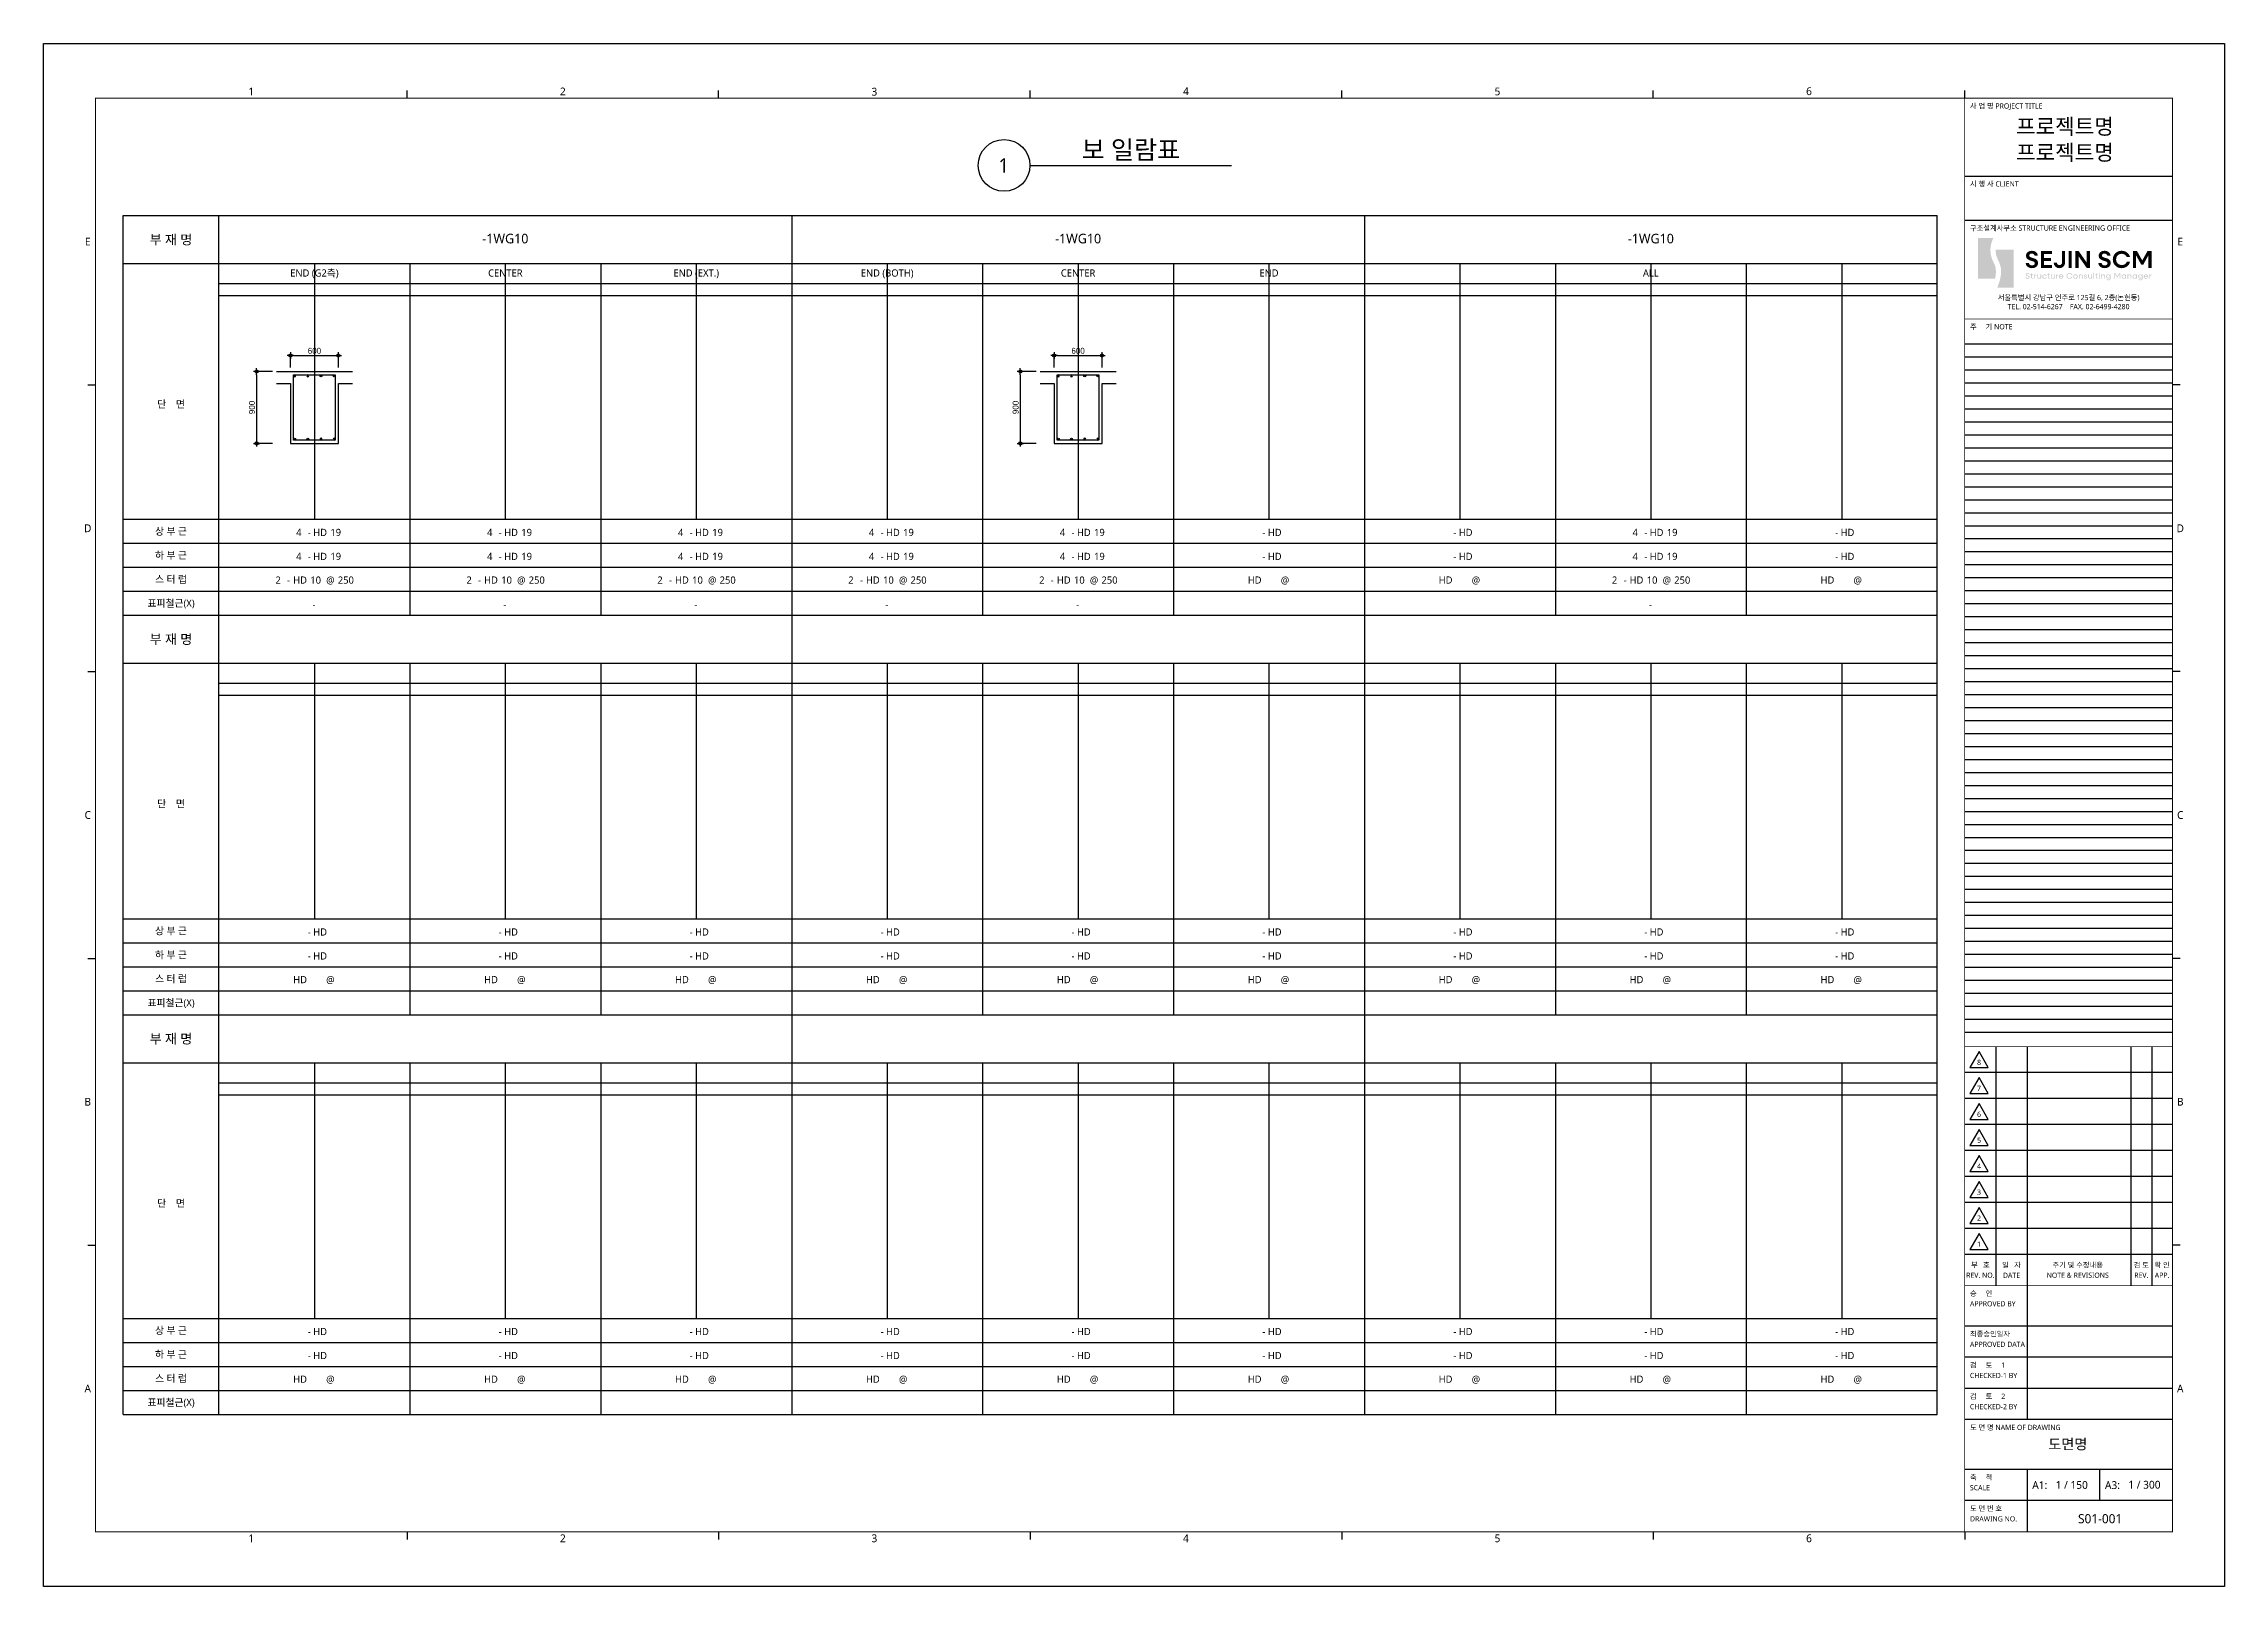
# Model space of a CAD drawing. Header units: millimetres. Extents: x 255534 to 377770, y 34632 to 54434.
# Drawn here: x 282394 to 309694, y 34881 to 54186 of the extents above; entities that cross this region are included whole.
import ezdxf
from ezdxf.enums import TextEntityAlignment as Align

# ---------------------------------------------------------------- set-up
doc = ezdxf.new("R2010")
doc.units = ezdxf.units.MM
doc.header["$PDMODE"] = 3
doc.linetypes.add('(SEJIN)_1_HID1.5', pattern=[250, 150, -100])
doc.linetypes.add('CONTINOUS', pattern=[0])
doc.layers.get('Defpoints').update_dxf_attribs({"color": 155})
doc.layers.add('(S)_DEFPOINT', color=185, linetype='Continuous', plot=False)
doc.layers.add('Xref_S_VForm$0$S_XR_FORM_Defpoints', color=146, linetype='Continuous', plot=False)
for name, color, linetype in [('(S)_DIM', 7, 'Continuous'), ('(S)_FORM_LINE', 7, 'Continuous'), ('(S)_FORM_TEXT', 7, 'Continuous'), ('(S)_RC_Gir', 6, '(SEJIN)_1_HID1.5'), ('(S)_Rebar', 3, 'Continuous'), ('(S)_TEXT', 7, 'Continuous'), ('Xref_S_VForm$0$S_XR_FORM', 255, 'Continuous'), ('Xref_S_VForm$0$S_XR_FORM_TEXT', 7, 'Continuous')]:
    doc.layers.add(name, color=color, linetype=linetype)
doc.styles.get("Standard").update_dxf_attribs({"font": 'SYMBOL'})
doc.styles.add('Xref_S_VForm$0$나눔바른고딕', font='NanumBarunGothic.ttf')
doc.styles.add('나눔바른고딕', font='')
doc.styles.add('맑은고딕', font='')
doc.styles.get('나눔바른고딕').set_extended_font_data('NanumBarunGothic')
doc.styles.get('맑은고딕').set_extended_font_data('Malgun Gothic')
doc.dimstyles.new('Sejin-dim3', dxfattribs={"dimscale": 50, "dimtxt": 3, "dimasz": 1, "dimexe": 0.5, "dimexo": 2, "dimgap": 1, "dimtad": 1, "dimdec": 0, "dimzin": 0, "dimdsep": 46, "dimtxsty": 'Standard', "dimblk": 'Z_DOT', "dimcen": -0.5, "dimdle": 1.5, "dimclrd": 256, "dimclre": 256, "dimclrt": 3, "dimadec": 0, "dimazin": 0, "dimtfac": 1, "dimtdec": 0, "dimtix": 1, "dimtmove": 2, "dimatfit": 3, "dimldrblk": 'DOT', "dimfxl": 1, "dimtvp": 1, "dimtolj": 1, "dimtzin": 0, "dimarcsym": 0})

msp = doc.modelspace()

# ---------------------------------------------------------------- texts
at = {"layer": '(S)_FORM_TEXT', "style": '맑은고딕'}
msp.add_text('보 일람표 ', height=230, dxfattribs=at).set_placement((296043.7, 52857.6), align=Align.MIDDLE_CENTER)
msp.add_text('1', height=180, dxfattribs=at).set_placement((294414, 52662.2), align=Align.MIDDLE)
for p in [(285479.7, 47400.7), (287869.7, 47400.7), (290259.7, 47400.7), (292649.7, 47400.7), (295039.7, 47400.7), (302209.7, 47400.7)]:
    msp.add_text('-', height=90, dxfattribs=at).set_placement(p, align=Align.BOTTOM_RIGHT)
at = {"layer": '(S)_TEXT', "color": 3, "style": '맑은고딕'}
for s, height, p in [('-1WG10', 120, (288173.7, 51745.9)), ('-1WG10', 120, (295343.7, 51745.9)), ('-1WG10', 120, (302513.7, 51745.9)), ('END (G2측)', 90, (285783.7, 51315.4)), ('CENTER', 90, (288173.7, 51315.4)), ('END (EXT.)', 90, (290563.7, 51315.4)), ('END (BOTH)', 90, (292953.7, 51315.4)), ('CENTER', 90, (295343.7, 51315.4)), ('END', 90, (297733.7, 51315.4)), ('ALL', 90, (302513.7, 51315.4))]:
    msp.add_text(s, height=height, dxfattribs=at).set_placement(p, align=Align.MIDDLE_CENTER)
for s, p in [('4', (285621.9, 47996.8)), ('4', (288011.9, 47996.8)), ('4', (290401.9, 47996.8)), ('4', (292791.9, 47996.8)), ('4', (295181.9, 47996.8)), ('4', (302351.9, 47996.8)), ('4', (285621.9, 47696.8)), ('4', (288011.9, 47696.8)), ('4', (290401.9, 47696.8)), ('4', (292791.9, 47696.8)), ('4', (295181.9, 47696.8)), ('4', (302351.9, 47696.8)), ('2', (285363.6, 47400.7)), ('10', (285866.5, 47400.7)), ('250', (286277.8, 47400.7)), ('2', (287753.6, 47400.7)), ('10', (288256.5, 47400.7)), ('250', (288667.8, 47400.7)), ('2', (290143.6, 47400.7)), ('10', (290646.5, 47400.7)), ('250', (291057.8, 47400.7)), ('2', (292533.6, 47400.7)), ('10', (293036.5, 47400.7)), ('250', (293447.8, 47400.7)), ('2', (294923.6, 47400.7)), ('10', (295426.5, 47400.7)), ('250', (295837.8, 47400.7)), ('2', (302093.6, 47400.7)), ('10', (302596.5, 47400.7)), ('250', (303007.8, 47400.7)), ('-', (285797.7, 47096)), ('-', (288187.7, 47096)), ('-', (290577.7, 47096)), ('-', (292967.7, 47096)), ('-', (295357.7, 47096)), ('-', (302527.7, 47096))]:
    msp.add_text(s, height=90, dxfattribs=at).set_placement(p, align=Align.BOTTOM_RIGHT)
for p in [(285983.3, 47996.8), (288373.3, 47996.8), (290763.3, 47996.8), (293153.3, 47996.8), (295543.3, 47996.8), (302713.3, 47996.8), (285983.3, 47696.8), (288373.3, 47696.8), (290763.3, 47696.8), (293153.3, 47696.8), (295543.3, 47696.8), (302713.3, 47696.8)]:
    msp.add_text('19', height=90, dxfattribs=at).set_placement(p, align=Align.BOTTOM_LEFT)

# ---------------------------------------------------------------- blocks, each defined once
blk = doc.blocks.new('Xref_S_VForm')
at = {"true_color": 0x0a7f58}
h = blk.add_hatch(color=126, dxfattribs=at)
h.dxf.hatch_style = 1
edge = h.paths.add_edge_path()
edge.add_spline(control_points=[(376, 253.2), (376, 252.64), (375.93, 252.18), (375.82, 251.76), (375.82, 251.76), (372.55, 251.76), (372.55, 251.76), (372.55, 251.76), (372.55, 259.55), (372.55, 259.55), (372.55, 259.55), (375.49, 259.55), (375.49, 259.55), (375.22, 258.97), (374.94, 258.22), (374.94, 257.22), (374.94, 256.16), (375.25, 255.52), (375.52, 254.95), (375.78, 254.41), (376, 253.95), (376, 253.2)], knot_values=[0, 0, 0, 0, 1, 1, 1, 2, 2, 2, 3, 3, 3, 4, 4, 4, 5, 5, 5, 6, 6, 6, 7, 7, 7, 7], degree=3, periodic=0)
h = blk.add_hatch(color=126, dxfattribs=at)
h.dxf.hatch_style = 1
edge = h.paths.add_edge_path()
edge.add_spline(control_points=[(379.41, 257.31), (379.41, 257.31), (379.41, 250.05), (379.41, 250.05), (379.41, 250.05), (376.27, 250.05), (376.27, 250.05), (376.3, 250.13), (376.33, 250.22), (376.36, 250.3), (376.68, 251.15), (376.99, 251.95), (376.99, 253.2), (376.99, 253.58), (376.94, 253.89), (376.87, 254.17), (376.77, 254.58), (376.61, 254.91), (376.46, 255.23), (376.29, 255.6), (376.12, 255.96), (376.03, 256.42), (375.99, 256.66), (375.96, 256.92), (375.96, 257.22), (375.96, 257.22), (375.96, 257.31), (375.96, 257.31), (375.96, 257.31), (379.41, 257.31), (379.41, 257.31)], knot_values=[0, 0, 0, 0, 1, 1, 1, 2, 2, 2, 3, 3, 3, 4, 4, 4, 5, 5, 5, 6, 6, 6, 7, 7, 7, 8, 8, 8, 9, 9, 9, 10, 10, 10, 10], degree=3, periodic=0)
h = blk.add_hatch(color=126, dxfattribs=at)
h.dxf.hatch_style = 1
edge = h.paths.add_edge_path()
edge.add_spline(control_points=[(382.94, 253.77), (382.27, 253.77), (381.76, 254.17), (381.73, 254.73), (381.73, 254.73), (381.73, 254.75), (381.73, 254.75), (381.73, 254.75), (382.35, 254.75), (382.35, 254.75), (382.35, 254.75), (382.36, 254.73), (382.36, 254.73), (382.39, 254.49), (382.64, 254.31), (382.94, 254.31), (383.26, 254.31), (383.5, 254.48), (383.5, 254.72), (383.5, 254.98), (383.19, 255.07), (382.83, 255.19), (382.34, 255.34), (381.78, 255.52), (381.78, 256.16), (381.78, 256.72), (382.26, 257.13), (382.92, 257.13), (383.56, 257.13), (384.04, 256.75), (384.07, 256.22), (384.07, 256.22), (384.07, 256.19), (384.07, 256.19), (384.07, 256.19), (383.44, 256.19), (383.44, 256.19), (383.44, 256.19), (383.44, 256.21), (383.44, 256.21), (383.41, 256.43), (383.19, 256.59), (382.91, 256.59), (382.62, 256.59), (382.41, 256.43), (382.41, 256.21), (382.41, 255.95), (382.72, 255.86), (383.07, 255.75), (383.57, 255.6), (384.13, 255.44), (384.13, 254.79), (384.13, 254.19), (383.64, 253.77), (382.94, 253.77)], knot_values=[0, 0, 0, 0, 1, 1, 1, 2, 2, 2, 3, 3, 3, 4, 4, 4, 5, 5, 5, 6, 6, 6, 7, 7, 7, 8, 8, 8, 9, 9, 9, 10, 10, 10, 11, 11, 11, 12, 12, 12, 13, 13, 13, 14, 14, 14, 15, 15, 15, 16, 16, 16, 17, 17, 17, 18, 18, 18, 18], degree=3, periodic=0)
h = blk.add_hatch(color=126, dxfattribs=at)
h.dxf.hatch_style = 1
h.paths.add_polyline_path([(384.67, 253.83), (384.67, 257.07), (386.79, 257.07), (386.79, 256.5), (385.28, 256.5), (385.28, 255.75), (386.63, 255.75), (386.63, 255.18), (385.28, 255.18), (385.28, 254.4), (386.81, 254.4), (386.81, 253.83)])
h = blk.add_hatch(color=126, dxfattribs=at)
h.dxf.hatch_style = 1
edge = h.paths.add_edge_path()
edge.add_spline(control_points=[(388.23, 253.77), (387.61, 253.77), (387.15, 254.22), (387.12, 254.83), (387.12, 254.83), (387.12, 254.85), (387.12, 254.85), (387.12, 254.85), (387.75, 254.85), (387.75, 254.85), (387.75, 254.85), (387.75, 254.83), (387.75, 254.83), (387.77, 254.55), (387.97, 254.36), (388.24, 254.36), (388.52, 254.36), (388.73, 254.57), (388.73, 254.85), (388.73, 254.85), (388.73, 257.07), (388.73, 257.07), (388.73, 257.07), (389.33, 257.07), (389.33, 257.07), (389.33, 257.07), (389.33, 254.85), (389.33, 254.85), (389.33, 254.23), (388.86, 253.77), (388.23, 253.77)], knot_values=[0, 0, 0, 0, 1, 1, 1, 2, 2, 2, 3, 3, 3, 4, 4, 4, 5, 5, 5, 6, 6, 6, 7, 7, 7, 8, 8, 8, 9, 9, 9, 10, 10, 10, 10], degree=3, periodic=0)
h = blk.add_hatch(color=126, dxfattribs=at)
h.dxf.hatch_style = 1
h.paths.add_polyline_path([(389.99, 253.83), (389.99, 257.07), (390.6, 257.07), (390.6, 253.83)])
h = blk.add_hatch(color=126, dxfattribs=at)
h.dxf.hatch_style = 1
h.paths.add_polyline_path([(393.48, 253.83), (391.93, 256.05), (391.93, 253.83), (391.32, 253.83), (391.32, 257.07), (391.94, 257.07), (393.49, 254.85), (393.49, 257.07), (394.09, 257.07), (394.09, 253.83)])
h = blk.add_hatch(color=126, dxfattribs=at)
h.dxf.hatch_style = 1
edge = h.paths.add_edge_path()
edge.add_spline(control_points=[(396.94, 253.77), (396.27, 253.77), (395.76, 254.17), (395.73, 254.73), (395.73, 254.73), (395.73, 254.75), (395.73, 254.75), (395.73, 254.75), (396.36, 254.75), (396.36, 254.75), (396.36, 254.75), (396.36, 254.73), (396.36, 254.73), (396.39, 254.49), (396.64, 254.31), (396.95, 254.31), (397.26, 254.31), (397.5, 254.48), (397.5, 254.72), (397.5, 254.98), (397.19, 255.07), (396.83, 255.19), (396.34, 255.34), (395.78, 255.52), (395.78, 256.16), (395.78, 256.72), (396.26, 257.13), (396.92, 257.13), (397.56, 257.13), (398.05, 256.75), (398.07, 256.22), (398.07, 256.22), (398.08, 256.19), (398.08, 256.19), (398.08, 256.19), (397.45, 256.19), (397.45, 256.19), (397.45, 256.19), (397.44, 256.21), (397.44, 256.21), (397.42, 256.43), (397.19, 256.59), (396.91, 256.59), (396.62, 256.59), (396.41, 256.43), (396.41, 256.21), (396.41, 255.95), (396.72, 255.86), (397.08, 255.75), (397.57, 255.6), (398.13, 255.44), (398.13, 254.79), (398.13, 254.19), (397.64, 253.77), (396.94, 253.77)], knot_values=[0, 0, 0, 0, 1, 1, 1, 2, 2, 2, 3, 3, 3, 4, 4, 4, 5, 5, 5, 6, 6, 6, 7, 7, 7, 8, 8, 8, 9, 9, 9, 10, 10, 10, 11, 11, 11, 12, 12, 12, 13, 13, 13, 14, 14, 14, 15, 15, 15, 16, 16, 16, 17, 17, 17, 18, 18, 18, 18], degree=3, periodic=0)
h = blk.add_hatch(color=126, dxfattribs=at)
h.dxf.hatch_style = 1
edge = h.paths.add_edge_path()
edge.add_spline(control_points=[(400.23, 253.77), (399.25, 253.77), (398.51, 254.49), (398.51, 255.45), (398.51, 256.41), (399.25, 257.13), (400.23, 257.13), (401, 257.13), (401.67, 256.64), (401.84, 255.93), (401.84, 255.93), (401.85, 255.9), (401.85, 255.9), (401.85, 255.9), (401.2, 255.9), (401.2, 255.9), (401.2, 255.9), (401.2, 255.91), (401.2, 255.91), (401.05, 256.3), (400.67, 256.55), (400.23, 256.55), (399.6, 256.55), (399.14, 256.08), (399.14, 255.45), (399.14, 254.83), (399.6, 254.36), (400.23, 254.36), (400.67, 254.36), (401.05, 254.61), (401.2, 254.99), (401.2, 254.99), (401.2, 255.01), (401.2, 255.01), (401.2, 255.01), (401.85, 255.01), (401.85, 255.01), (401.85, 255.01), (401.84, 254.98), (401.84, 254.98), (401.67, 254.27), (401, 253.77), (400.23, 253.77)], knot_values=[0, 0, 0, 0, 1, 1, 1, 2, 2, 2, 3, 3, 3, 4, 4, 4, 5, 5, 5, 6, 6, 6, 7, 7, 7, 8, 8, 8, 9, 9, 9, 10, 10, 10, 11, 11, 11, 12, 12, 12, 13, 13, 13, 14, 14, 14, 14], degree=3, periodic=0)
h = blk.add_hatch(color=126, dxfattribs=at)
h.dxf.hatch_style = 1
h.paths.add_polyline_path([(405.36, 253.83), (405.36, 256.22), (404.36, 254.42), (404.01, 254.42), (403, 256.22), (403, 253.83), (402.39, 253.83), (402.39, 257.07), (403.17, 257.07), (404.18, 255.27), (405.2, 257.07), (405.97, 257.07), (405.97, 253.83)])
at = {"true_color": 0x2c2d2d}
h = blk.add_hatch(color=250, dxfattribs=at)
h.dxf.hatch_style = 1
h.paths.add_polyline_path([(398.79, 252.85), (398.79, 252.85), (398.98, 252.85), (399.38, 252.18), (399.78, 252.85), (399.97, 252.85), (399.97, 251.75), (399.82, 251.75), (399.82, 252.64), (399.42, 251.98), (399.34, 251.98), (398.94, 252.64), (398.94, 251.75), (398.79, 251.75)])
edge = h.paths.add_edge_path()
edge.add_spline(control_points=[(402.3, 252.16), (402.3, 252.4), (402.48, 252.58), (402.71, 252.58), (402.85, 252.58), (402.96, 252.52), (403.03, 252.42), (403.03, 252.42), (403.03, 252.56), (403.03, 252.56), (403.03, 252.56), (403.17, 252.56), (403.17, 252.56), (403.17, 252.56), (403.17, 251.75), (403.17, 251.75), (403.17, 251.75), (403.03, 251.75), (403.03, 251.75), (403.03, 251.75), (403.03, 251.89), (403.03, 251.89), (402.96, 251.79), (402.85, 251.73), (402.71, 251.73), (402.48, 251.73), (402.3, 251.91), (402.3, 252.16)], knot_values=[0, 0, 0, 0, 1, 1, 1, 2, 2, 2, 3, 3, 3, 4, 4, 4, 5, 5, 5, 6, 6, 6, 7, 7, 7, 8, 8, 8, 9, 9, 9, 9], degree=3, periodic=0)
edge = h.paths.add_edge_path()
edge.add_spline(control_points=[(395.26, 251.99), (395.26, 251.99), (395.26, 252.44), (395.26, 252.44), (395.26, 252.44), (395.12, 252.44), (395.12, 252.44), (395.12, 252.44), (395.12, 252.56), (395.12, 252.56), (395.12, 252.56), (395.21, 252.56), (395.21, 252.56), (395.25, 252.56), (395.27, 252.59), (395.27, 252.63), (395.27, 252.63), (395.27, 252.79), (395.27, 252.79), (395.27, 252.79), (395.4, 252.79), (395.4, 252.79), (395.4, 252.79), (395.4, 252.56), (395.4, 252.56), (395.4, 252.56), (395.62, 252.56), (395.62, 252.56), (395.62, 252.56), (395.62, 252.44), (395.62, 252.44), (395.62, 252.44), (395.4, 252.44), (395.4, 252.44), (395.4, 252.44), (395.4, 252.01), (395.4, 252.01), (395.4, 251.93), (395.46, 251.87), (395.54, 251.87), (395.54, 251.87), (395.62, 251.87), (395.62, 251.87), (395.62, 251.87), (395.62, 251.75), (395.62, 251.75), (395.62, 251.75), (395.52, 251.75), (395.52, 251.75), (395.36, 251.75), (395.26, 251.83), (395.26, 251.99)], knot_values=[0, 0, 0, 0, 1, 1, 1, 2, 2, 2, 3, 3, 3, 4, 4, 4, 5, 5, 5, 6, 6, 6, 7, 7, 7, 8, 8, 8, 9, 9, 9, 10, 10, 10, 11, 11, 11, 12, 12, 12, 13, 13, 13, 14, 14, 14, 15, 15, 15, 16, 16, 16, 17, 17, 17, 17], degree=3, periodic=0)
edge = h.paths.add_edge_path()
edge.add_spline(control_points=[(396.24, 252.56), (396.24, 252.56), (396.38, 252.56), (396.38, 252.56), (396.38, 252.56), (396.38, 252.44), (396.38, 252.44), (396.44, 252.53), (396.55, 252.58), (396.67, 252.58), (396.87, 252.58), (397.01, 252.45), (397.01, 252.25), (397.01, 252.25), (397.01, 251.75), (397.01, 251.75), (397.01, 251.75), (396.87, 251.75), (396.87, 251.75), (396.87, 251.75), (396.87, 252.21), (396.87, 252.21), (396.87, 252.35), (396.78, 252.45), (396.63, 252.45), (396.48, 252.45), (396.38, 252.35), (396.38, 252.21), (396.38, 252.21), (396.38, 251.75), (396.38, 251.75), (396.38, 251.75), (396.24, 251.75), (396.24, 251.75), (396.24, 251.75), (396.24, 252.56), (396.24, 252.56)], knot_values=[0, 0, 0, 0, 1, 1, 1, 2, 2, 2, 3, 3, 3, 4, 4, 4, 5, 5, 5, 6, 6, 6, 7, 7, 7, 8, 8, 8, 9, 9, 9, 10, 10, 10, 11, 11, 11, 12, 12, 12, 12], degree=3, periodic=0)
edge = h.paths.add_edge_path()
edge.add_spline(control_points=[(403.39, 252.17), (403.39, 252.41), (403.56, 252.58), (403.8, 252.58), (403.93, 252.58), (404.05, 252.52), (404.11, 252.42), (404.11, 252.42), (404.11, 252.56), (404.11, 252.56), (404.11, 252.56), (404.25, 252.56), (404.25, 252.56), (404.25, 252.56), (404.25, 251.83), (404.25, 251.83), (404.25, 251.59), (404.09, 251.42), (403.84, 251.42), (403.63, 251.42), (403.47, 251.53), (403.44, 251.7), (403.44, 251.7), (403.58, 251.7), (403.58, 251.7), (403.61, 251.61), (403.71, 251.55), (403.84, 251.55), (404.01, 251.55), (404.11, 251.66), (404.11, 251.83), (404.11, 251.83), (404.11, 251.93), (404.11, 251.93), (404.05, 251.83), (403.93, 251.76), (403.8, 251.76), (403.56, 251.76), (403.39, 251.94), (403.39, 252.17)], knot_values=[0, 0, 0, 0, 1, 1, 1, 2, 2, 2, 3, 3, 3, 4, 4, 4, 5, 5, 5, 6, 6, 6, 7, 7, 7, 8, 8, 8, 9, 9, 9, 10, 10, 10, 11, 11, 11, 12, 12, 12, 13, 13, 13, 13], degree=3, periodic=0)
h.paths.add_polyline_path([(395.84, 252.56), (395.84, 252.56), (395.97, 252.56), (395.97, 251.75), (395.84, 251.75)])
edge = h.paths.add_edge_path()
edge.add_spline(control_points=[(404.46, 252.16), (404.46, 252.4), (404.65, 252.58), (404.9, 252.58), (405.15, 252.58), (405.33, 252.4), (405.33, 252.16), (405.33, 252.14), (405.33, 252.12), (405.33, 252.1), (405.33, 252.1), (404.61, 252.1), (404.61, 252.1), (404.63, 251.95), (404.75, 251.85), (404.9, 251.85), (405.02, 251.85), (405.12, 251.91), (405.16, 251.99), (405.16, 251.99), (405.32, 251.99), (405.32, 251.99), (405.25, 251.83), (405.09, 251.73), (404.9, 251.73), (404.65, 251.73), (404.46, 251.91), (404.46, 252.16)], knot_values=[0, 0, 0, 0, 1, 1, 1, 2, 2, 2, 3, 3, 3, 4, 4, 4, 5, 5, 5, 6, 6, 6, 7, 7, 7, 8, 8, 8, 9, 9, 9, 9], degree=3, periodic=0)
edge = h.paths.add_edge_path()
edge.add_spline(control_points=[(401.33, 252.56), (401.33, 252.56), (401.47, 252.56), (401.47, 252.56), (401.47, 252.56), (401.47, 252.44), (401.47, 252.44), (401.53, 252.53), (401.63, 252.58), (401.76, 252.58), (401.96, 252.58), (402.09, 252.45), (402.09, 252.25), (402.09, 252.25), (402.09, 251.75), (402.09, 251.75), (402.09, 251.75), (401.95, 251.75), (401.95, 251.75), (401.95, 251.75), (401.95, 252.21), (401.95, 252.21), (401.95, 252.35), (401.86, 252.45), (401.72, 252.45), (401.56, 252.45), (401.47, 252.35), (401.47, 252.21), (401.47, 252.21), (401.47, 251.75), (401.47, 251.75), (401.47, 251.75), (401.33, 251.75), (401.33, 251.75), (401.33, 251.75), (401.33, 252.56), (401.33, 252.56)], knot_values=[0, 0, 0, 0, 1, 1, 1, 2, 2, 2, 3, 3, 3, 4, 4, 4, 5, 5, 5, 6, 6, 6, 7, 7, 7, 8, 8, 8, 9, 9, 9, 10, 10, 10, 11, 11, 11, 12, 12, 12, 12], degree=3, periodic=0)
edge = h.paths.add_edge_path()
edge.add_spline(control_points=[(405.54, 252.56), (405.54, 252.56), (405.68, 252.56), (405.68, 252.56), (405.68, 252.56), (405.68, 252.41), (405.68, 252.41), (405.74, 252.51), (405.84, 252.58), (405.97, 252.58), (405.97, 252.58), (406, 252.58), (406, 252.58), (406, 252.58), (406, 252.43), (406, 252.43), (406, 252.43), (405.97, 252.43), (405.97, 252.43), (405.79, 252.43), (405.68, 252.33), (405.68, 252.16), (405.68, 252.16), (405.68, 251.75), (405.68, 251.75), (405.68, 251.75), (405.54, 251.75), (405.54, 251.75), (405.54, 251.75), (405.54, 252.56), (405.54, 252.56)], knot_values=[0, 0, 0, 0, 1, 1, 1, 2, 2, 2, 3, 3, 3, 4, 4, 4, 5, 5, 5, 6, 6, 6, 7, 7, 7, 8, 8, 8, 9, 9, 9, 10, 10, 10, 10], degree=3, periodic=0)
edge = h.paths.add_edge_path()
edge.add_spline(control_points=[(395.81, 252.81), (395.81, 252.86), (395.85, 252.9), (395.9, 252.9), (395.96, 252.9), (396, 252.86), (396, 252.81), (396, 252.76), (395.96, 252.72), (395.9, 252.72), (395.85, 252.72), (395.81, 252.76), (395.81, 252.81)], knot_values=[0, 0, 0, 0, 1, 1, 1, 2, 2, 2, 3, 3, 3, 4, 4, 4, 4], degree=3, periodic=0)
edge = h.paths.add_edge_path()
edge.add_spline(control_points=[(400.2, 252.16), (400.2, 252.4), (400.37, 252.58), (400.61, 252.58), (400.74, 252.58), (400.85, 252.52), (400.92, 252.42), (400.92, 252.42), (400.92, 252.56), (400.92, 252.56), (400.92, 252.56), (401.06, 252.56), (401.06, 252.56), (401.06, 252.56), (401.06, 251.75), (401.06, 251.75), (401.06, 251.75), (400.92, 251.75), (400.92, 251.75), (400.92, 251.75), (400.92, 251.89), (400.92, 251.89), (400.85, 251.79), (400.74, 251.73), (400.61, 251.73), (400.37, 251.73), (400.2, 251.91), (400.2, 252.16)], knot_values=[0, 0, 0, 0, 1, 1, 1, 2, 2, 2, 3, 3, 3, 4, 4, 4, 5, 5, 5, 6, 6, 6, 7, 7, 7, 8, 8, 8, 9, 9, 9, 9], degree=3, periodic=0)
edge = h.paths.add_edge_path()
edge.add_spline(control_points=[(397.22, 252.17), (397.22, 252.41), (397.4, 252.58), (397.63, 252.58), (397.77, 252.58), (397.88, 252.52), (397.95, 252.42), (397.95, 252.42), (397.95, 252.56), (397.95, 252.56), (397.95, 252.56), (398.09, 252.56), (398.09, 252.56), (398.09, 252.56), (398.09, 251.83), (398.09, 251.83), (398.09, 251.59), (397.92, 251.42), (397.67, 251.42), (397.46, 251.42), (397.3, 251.53), (397.27, 251.7), (397.27, 251.7), (397.41, 251.7), (397.41, 251.7), (397.44, 251.61), (397.54, 251.55), (397.67, 251.55), (397.84, 251.55), (397.95, 251.66), (397.95, 251.83), (397.95, 251.83), (397.95, 251.93), (397.95, 251.93), (397.88, 251.83), (397.77, 251.76), (397.63, 251.76), (397.4, 251.76), (397.22, 251.94), (397.22, 252.17)], knot_values=[0, 0, 0, 0, 1, 1, 1, 2, 2, 2, 3, 3, 3, 4, 4, 4, 5, 5, 5, 6, 6, 6, 7, 7, 7, 8, 8, 8, 9, 9, 9, 10, 10, 10, 11, 11, 11, 12, 12, 12, 13, 13, 13, 13], degree=3, periodic=0)
edge = h.paths.add_edge_path()
edge.add_spline(control_points=[(383.35, 252.56), (383.35, 252.56), (383.49, 252.56), (383.49, 252.56), (383.49, 252.56), (383.49, 252.41), (383.49, 252.41), (383.55, 252.51), (383.65, 252.58), (383.78, 252.58), (383.78, 252.58), (383.81, 252.58), (383.81, 252.58), (383.81, 252.58), (383.81, 252.43), (383.81, 252.43), (383.81, 252.43), (383.78, 252.43), (383.78, 252.43), (383.6, 252.43), (383.49, 252.33), (383.49, 252.16), (383.49, 252.16), (383.49, 251.75), (383.49, 251.75), (383.49, 251.75), (383.35, 251.75), (383.35, 251.75), (383.35, 251.75), (383.35, 252.56), (383.35, 252.56)], knot_values=[0, 0, 0, 0, 1, 1, 1, 2, 2, 2, 3, 3, 3, 4, 4, 4, 5, 5, 5, 6, 6, 6, 7, 7, 7, 8, 8, 8, 9, 9, 9, 10, 10, 10, 10], degree=3, periodic=0)
edge = h.paths.add_edge_path()
edge.add_spline(control_points=[(386.03, 251.99), (386.03, 251.99), (386.03, 252.44), (386.03, 252.44), (386.03, 252.44), (385.88, 252.44), (385.88, 252.44), (385.88, 252.44), (385.88, 252.56), (385.88, 252.56), (385.88, 252.56), (385.98, 252.56), (385.98, 252.56), (386.02, 252.56), (386.04, 252.59), (386.04, 252.63), (386.04, 252.63), (386.04, 252.79), (386.04, 252.79), (386.04, 252.79), (386.17, 252.79), (386.17, 252.79), (386.17, 252.79), (386.17, 252.56), (386.17, 252.56), (386.17, 252.56), (386.39, 252.56), (386.39, 252.56), (386.39, 252.56), (386.39, 252.44), (386.39, 252.44), (386.39, 252.44), (386.17, 252.44), (386.17, 252.44), (386.17, 252.44), (386.17, 252.01), (386.17, 252.01), (386.17, 251.93), (386.22, 251.87), (386.31, 251.87), (386.31, 251.87), (386.39, 251.87), (386.39, 251.87), (386.39, 251.87), (386.39, 251.75), (386.39, 251.75), (386.39, 251.75), (386.29, 251.75), (386.29, 251.75), (386.12, 251.75), (386.03, 251.83), (386.03, 251.99)], knot_values=[0, 0, 0, 0, 1, 1, 1, 2, 2, 2, 3, 3, 3, 4, 4, 4, 5, 5, 5, 6, 6, 6, 7, 7, 7, 8, 8, 8, 9, 9, 9, 10, 10, 10, 11, 11, 11, 12, 12, 12, 13, 13, 13, 14, 14, 14, 15, 15, 15, 16, 16, 16, 17, 17, 17, 17], degree=3, periodic=0)
edge = h.paths.add_edge_path()
edge.add_spline(control_points=[(382.78, 251.99), (382.78, 251.99), (382.78, 252.44), (382.78, 252.44), (382.78, 252.44), (382.63, 252.44), (382.63, 252.44), (382.63, 252.44), (382.63, 252.56), (382.63, 252.56), (382.63, 252.56), (382.73, 252.56), (382.73, 252.56), (382.77, 252.56), (382.79, 252.59), (382.79, 252.63), (382.79, 252.63), (382.79, 252.79), (382.79, 252.79), (382.79, 252.79), (382.92, 252.79), (382.92, 252.79), (382.92, 252.79), (382.92, 252.56), (382.92, 252.56), (382.92, 252.56), (383.14, 252.56), (383.14, 252.56), (383.14, 252.56), (383.14, 252.44), (383.14, 252.44), (383.14, 252.44), (382.92, 252.44), (382.92, 252.44), (382.92, 252.44), (382.92, 252.01), (382.92, 252.01), (382.92, 251.93), (382.97, 251.87), (383.06, 251.87), (383.06, 251.87), (383.14, 251.87), (383.14, 251.87), (383.14, 251.87), (383.14, 251.75), (383.14, 251.75), (383.14, 251.75), (383.04, 251.75), (383.04, 251.75), (382.88, 251.75), (382.78, 251.83), (382.78, 251.99)], knot_values=[0, 0, 0, 0, 1, 1, 1, 2, 2, 2, 3, 3, 3, 4, 4, 4, 5, 5, 5, 6, 6, 6, 7, 7, 7, 8, 8, 8, 9, 9, 9, 10, 10, 10, 11, 11, 11, 12, 12, 12, 13, 13, 13, 14, 14, 14, 15, 15, 15, 16, 16, 16, 17, 17, 17, 17], degree=3, periodic=0)
edge = h.paths.add_edge_path()
edge.add_spline(control_points=[(388.13, 252.16), (388.13, 252.4), (388.32, 252.58), (388.57, 252.58), (388.81, 252.58), (389, 252.4), (389, 252.16), (389, 252.14), (389, 252.12), (389, 252.1), (389, 252.1), (388.28, 252.1), (388.28, 252.1), (388.3, 251.95), (388.42, 251.85), (388.57, 251.85), (388.69, 251.85), (388.79, 251.91), (388.83, 251.99), (388.83, 251.99), (388.99, 251.99), (388.99, 251.99), (388.92, 251.83), (388.76, 251.73), (388.57, 251.73), (388.32, 251.73), (388.13, 251.91), (388.13, 252.16)], knot_values=[0, 0, 0, 0, 1, 1, 1, 2, 2, 2, 3, 3, 3, 4, 4, 4, 5, 5, 5, 6, 6, 6, 7, 7, 7, 8, 8, 8, 9, 9, 9, 9], degree=3, periodic=0)
edge = h.paths.add_edge_path()
edge.add_spline(control_points=[(384.93, 252.16), (384.93, 252.4), (385.12, 252.58), (385.37, 252.58), (385.58, 252.58), (385.74, 252.45), (385.78, 252.27), (385.78, 252.27), (385.63, 252.27), (385.63, 252.27), (385.6, 252.38), (385.5, 252.45), (385.37, 252.45), (385.2, 252.45), (385.08, 252.32), (385.08, 252.16), (385.08, 251.99), (385.2, 251.86), (385.37, 251.86), (385.5, 251.86), (385.6, 251.93), (385.63, 252.04), (385.63, 252.04), (385.78, 252.04), (385.78, 252.04), (385.74, 251.86), (385.58, 251.73), (385.37, 251.73), (385.12, 251.73), (384.93, 251.91), (384.93, 252.16)], knot_values=[0, 0, 0, 0, 1, 1, 1, 2, 2, 2, 3, 3, 3, 4, 4, 4, 5, 5, 5, 6, 6, 6, 7, 7, 7, 8, 8, 8, 9, 9, 9, 10, 10, 10, 10], degree=3, periodic=0)
h.paths.add_polyline_path([(394.77, 252.9), (394.77, 252.9), (394.91, 252.9), (394.91, 251.75), (394.77, 251.75)])
edge = h.paths.add_edge_path()
edge.add_spline(control_points=[(393.76, 252.05), (393.76, 252.05), (393.76, 252.56), (393.76, 252.56), (393.76, 252.56), (393.9, 252.56), (393.9, 252.56), (393.9, 252.56), (393.9, 252.09), (393.9, 252.09), (393.9, 251.95), (393.99, 251.86), (394.13, 251.86), (394.27, 251.86), (394.36, 251.95), (394.36, 252.09), (394.36, 252.09), (394.36, 252.56), (394.36, 252.56), (394.36, 252.56), (394.5, 252.56), (394.5, 252.56), (394.5, 252.56), (394.5, 251.75), (394.5, 251.75), (394.5, 251.75), (394.36, 251.75), (394.36, 251.75), (394.36, 251.75), (394.36, 251.87), (394.36, 251.87), (394.3, 251.78), (394.21, 251.73), (394.08, 251.73), (393.89, 251.73), (393.76, 251.86), (393.76, 252.05)], knot_values=[0, 0, 0, 0, 1, 1, 1, 2, 2, 2, 3, 3, 3, 4, 4, 4, 5, 5, 5, 6, 6, 6, 7, 7, 7, 8, 8, 8, 9, 9, 9, 10, 10, 10, 11, 11, 11, 12, 12, 12, 12], degree=3, periodic=0)
edge = h.paths.add_edge_path()
edge.add_spline(control_points=[(391.97, 252.56), (391.97, 252.56), (392.11, 252.56), (392.11, 252.56), (392.11, 252.56), (392.11, 252.44), (392.11, 252.44), (392.17, 252.53), (392.27, 252.58), (392.4, 252.58), (392.6, 252.58), (392.73, 252.45), (392.73, 252.25), (392.73, 252.25), (392.73, 251.75), (392.73, 251.75), (392.73, 251.75), (392.6, 251.75), (392.6, 251.75), (392.6, 251.75), (392.6, 252.21), (392.6, 252.21), (392.6, 252.35), (392.5, 252.45), (392.36, 252.45), (392.21, 252.45), (392.11, 252.35), (392.11, 252.21), (392.11, 252.21), (392.11, 251.75), (392.11, 251.75), (392.11, 251.75), (391.97, 251.75), (391.97, 251.75), (391.97, 251.75), (391.97, 252.56), (391.97, 252.56)], knot_values=[0, 0, 0, 0, 1, 1, 1, 2, 2, 2, 3, 3, 3, 4, 4, 4, 5, 5, 5, 6, 6, 6, 7, 7, 7, 8, 8, 8, 9, 9, 9, 10, 10, 10, 11, 11, 11, 12, 12, 12, 12], degree=3, periodic=0)
edge = h.paths.add_edge_path()
edge.add_spline(control_points=[(392.94, 251.98), (392.94, 251.98), (393.08, 251.98), (393.08, 251.98), (393.08, 251.9), (393.15, 251.85), (393.26, 251.85), (393.36, 251.85), (393.42, 251.9), (393.42, 251.96), (393.42, 252.14), (392.95, 252.05), (392.95, 252.34), (392.95, 252.49), (393.07, 252.58), (393.25, 252.58), (393.43, 252.58), (393.55, 252.49), (393.55, 252.34), (393.55, 252.34), (393.41, 252.34), (393.41, 252.34), (393.41, 252.41), (393.34, 252.46), (393.25, 252.46), (393.15, 252.46), (393.09, 252.42), (393.09, 252.35), (393.09, 252.18), (393.56, 252.27), (393.56, 251.98), (393.56, 251.83), (393.44, 251.73), (393.25, 251.73), (393.06, 251.73), (392.94, 251.83), (392.94, 251.98)], knot_values=[0, 0, 0, 0, 1, 1, 1, 2, 2, 2, 3, 3, 3, 4, 4, 4, 5, 5, 5, 6, 6, 6, 7, 7, 7, 8, 8, 8, 9, 9, 9, 10, 10, 10, 11, 11, 11, 12, 12, 12, 12], degree=3, periodic=0)
edge = h.paths.add_edge_path()
edge.add_spline(control_points=[(383.98, 252.05), (383.98, 252.05), (383.98, 252.56), (383.98, 252.56), (383.98, 252.56), (384.12, 252.56), (384.12, 252.56), (384.12, 252.56), (384.12, 252.09), (384.12, 252.09), (384.12, 251.95), (384.21, 251.86), (384.34, 251.86), (384.49, 251.86), (384.58, 251.95), (384.58, 252.09), (384.58, 252.09), (384.58, 252.56), (384.58, 252.56), (384.58, 252.56), (384.72, 252.56), (384.72, 252.56), (384.72, 252.56), (384.72, 251.75), (384.72, 251.75), (384.72, 251.75), (384.58, 251.75), (384.58, 251.75), (384.58, 251.75), (384.58, 251.87), (384.58, 251.87), (384.52, 251.78), (384.42, 251.73), (384.3, 251.73), (384.11, 251.73), (383.98, 251.86), (383.98, 252.05)], knot_values=[0, 0, 0, 0, 1, 1, 1, 2, 2, 2, 3, 3, 3, 4, 4, 4, 5, 5, 5, 6, 6, 6, 7, 7, 7, 8, 8, 8, 9, 9, 9, 10, 10, 10, 11, 11, 11, 12, 12, 12, 12], degree=3, periodic=0)
edge = h.paths.add_edge_path()
edge.add_spline(control_points=[(389.59, 252.3), (389.59, 252.63), (389.84, 252.87), (390.17, 252.87), (390.44, 252.87), (390.66, 252.7), (390.72, 252.47), (390.72, 252.47), (390.56, 252.47), (390.56, 252.47), (390.51, 252.62), (390.36, 252.73), (390.17, 252.73), (389.93, 252.73), (389.74, 252.55), (389.74, 252.3), (389.74, 252.05), (389.93, 251.87), (390.17, 251.87), (390.36, 251.87), (390.51, 251.98), (390.56, 252.13), (390.56, 252.13), (390.72, 252.13), (390.72, 252.13), (390.66, 251.9), (390.44, 251.73), (390.17, 251.73), (389.84, 251.73), (389.59, 251.97), (389.59, 252.3)], knot_values=[0, 0, 0, 0, 1, 1, 1, 2, 2, 2, 3, 3, 3, 4, 4, 4, 5, 5, 5, 6, 6, 6, 7, 7, 7, 8, 8, 8, 9, 9, 9, 10, 10, 10, 10], degree=3, periodic=0)
edge = h.paths.add_edge_path()
edge.add_spline(control_points=[(381.7, 252.06), (381.7, 252.06), (381.85, 252.06), (381.85, 252.06), (381.85, 251.95), (381.96, 251.86), (382.1, 251.86), (382.23, 251.86), (382.34, 251.93), (382.34, 252.04), (382.34, 252.3), (381.72, 252.18), (381.72, 252.56), (381.72, 252.75), (381.89, 252.87), (382.09, 252.87), (382.3, 252.87), (382.47, 252.74), (382.47, 252.55), (382.47, 252.55), (382.32, 252.55), (382.32, 252.55), (382.32, 252.66), (382.22, 252.74), (382.09, 252.74), (381.97, 252.74), (381.87, 252.67), (381.87, 252.57), (381.87, 252.31), (382.49, 252.44), (382.49, 252.06), (382.49, 251.86), (382.31, 251.73), (382.1, 251.73), (381.87, 251.73), (381.7, 251.87), (381.7, 252.06)], knot_values=[0, 0, 0, 0, 1, 1, 1, 2, 2, 2, 3, 3, 3, 4, 4, 4, 5, 5, 5, 6, 6, 6, 7, 7, 7, 8, 8, 8, 9, 9, 9, 10, 10, 10, 11, 11, 11, 12, 12, 12, 12], degree=3, periodic=0)
edge = h.paths.add_edge_path()
edge.add_spline(control_points=[(387.59, 252.56), (387.59, 252.56), (387.73, 252.56), (387.73, 252.56), (387.73, 252.56), (387.73, 252.41), (387.73, 252.41), (387.79, 252.51), (387.9, 252.58), (388.02, 252.58), (388.02, 252.58), (388.05, 252.58), (388.05, 252.58), (388.05, 252.58), (388.05, 252.43), (388.05, 252.43), (388.05, 252.43), (388.02, 252.43), (388.02, 252.43), (387.84, 252.43), (387.73, 252.33), (387.73, 252.16), (387.73, 252.16), (387.73, 251.75), (387.73, 251.75), (387.73, 251.75), (387.59, 251.75), (387.59, 251.75), (387.59, 251.75), (387.59, 252.56), (387.59, 252.56)], knot_values=[0, 0, 0, 0, 1, 1, 1, 2, 2, 2, 3, 3, 3, 4, 4, 4, 5, 5, 5, 6, 6, 6, 7, 7, 7, 8, 8, 8, 9, 9, 9, 10, 10, 10, 10], degree=3, periodic=0)
edge = h.paths.add_edge_path()
edge.add_spline(control_points=[(386.59, 252.05), (386.59, 252.05), (386.59, 252.56), (386.59, 252.56), (386.59, 252.56), (386.72, 252.56), (386.72, 252.56), (386.72, 252.56), (386.72, 252.09), (386.72, 252.09), (386.72, 251.95), (386.81, 251.86), (386.95, 251.86), (387.09, 251.86), (387.19, 251.95), (387.19, 252.09), (387.19, 252.09), (387.19, 252.56), (387.19, 252.56), (387.19, 252.56), (387.33, 252.56), (387.33, 252.56), (387.33, 252.56), (387.33, 251.75), (387.33, 251.75), (387.33, 251.75), (387.19, 251.75), (387.19, 251.75), (387.19, 251.75), (387.19, 251.87), (387.19, 251.87), (387.13, 251.78), (387.03, 251.73), (386.91, 251.73), (386.72, 251.73), (386.59, 251.86), (386.59, 252.05)], knot_values=[0, 0, 0, 0, 1, 1, 1, 2, 2, 2, 3, 3, 3, 4, 4, 4, 5, 5, 5, 6, 6, 6, 7, 7, 7, 8, 8, 8, 9, 9, 9, 10, 10, 10, 11, 11, 11, 12, 12, 12, 12], degree=3, periodic=0)
edge = h.paths.add_edge_path()
edge.add_spline(control_points=[(390.89, 252.16), (390.89, 252.4), (391.07, 252.58), (391.32, 252.58), (391.57, 252.58), (391.76, 252.4), (391.76, 252.16), (391.76, 251.91), (391.57, 251.73), (391.32, 251.73), (391.07, 251.73), (390.89, 251.91), (390.89, 252.16)], knot_values=[0, 0, 0, 0, 1, 1, 1, 2, 2, 2, 3, 3, 3, 4, 4, 4, 4], degree=3, periodic=0)
edge = h.paths.add_edge_path(flags=16)
edge.add_spline(control_points=[(403.03, 252.16), (403.03, 252.32), (402.91, 252.45), (402.74, 252.45), (402.57, 252.45), (402.45, 252.32), (402.45, 252.16), (402.45, 251.99), (402.57, 251.86), (402.74, 251.86), (402.91, 251.86), (403.03, 251.99), (403.03, 252.16)], knot_values=[0, 0, 0, 0, 1, 1, 1, 2, 2, 2, 3, 3, 3, 4, 4, 4, 4], degree=3, periodic=0)
edge = h.paths.add_edge_path(flags=16)
edge.add_spline(control_points=[(397.95, 252.17), (397.95, 252.33), (397.82, 252.45), (397.66, 252.45), (397.49, 252.45), (397.36, 252.33), (397.36, 252.17), (397.36, 252.02), (397.49, 251.9), (397.66, 251.9), (397.82, 251.9), (397.95, 252.02), (397.95, 252.17)], knot_values=[0, 0, 0, 0, 1, 1, 1, 2, 2, 2, 3, 3, 3, 4, 4, 4, 4], degree=3, periodic=0)
edge = h.paths.add_edge_path(flags=16)
edge.add_spline(control_points=[(404.61, 252.22), (404.61, 252.22), (405.19, 252.22), (405.19, 252.22), (405.16, 252.36), (405.05, 252.46), (404.9, 252.46), (404.75, 252.46), (404.64, 252.36), (404.61, 252.22)], knot_values=[0, 0, 0, 0, 1, 1, 1, 2, 2, 2, 3, 3, 3, 3], degree=3, periodic=0)
edge = h.paths.add_edge_path(flags=16)
edge.add_spline(control_points=[(404.11, 252.17), (404.11, 252.33), (403.99, 252.45), (403.82, 252.45), (403.65, 252.45), (403.53, 252.33), (403.53, 252.17), (403.53, 252.02), (403.65, 251.9), (403.82, 251.9), (403.99, 251.9), (404.11, 252.02), (404.11, 252.17)], knot_values=[0, 0, 0, 0, 1, 1, 1, 2, 2, 2, 3, 3, 3, 4, 4, 4, 4], degree=3, periodic=0)
edge = h.paths.add_edge_path(flags=16)
edge.add_spline(control_points=[(400.92, 252.16), (400.92, 252.32), (400.8, 252.45), (400.63, 252.45), (400.46, 252.45), (400.34, 252.32), (400.34, 252.16), (400.34, 251.99), (400.46, 251.86), (400.63, 251.86), (400.8, 251.86), (400.92, 251.99), (400.92, 252.16)], knot_values=[0, 0, 0, 0, 1, 1, 1, 2, 2, 2, 3, 3, 3, 4, 4, 4, 4], degree=3, periodic=0)
edge = h.paths.add_edge_path(flags=16)
edge.add_spline(control_points=[(391.61, 252.16), (391.61, 252.32), (391.49, 252.45), (391.32, 252.45), (391.15, 252.45), (391.03, 252.32), (391.03, 252.16), (391.03, 251.99), (391.15, 251.86), (391.32, 251.86), (391.49, 251.86), (391.61, 251.99), (391.61, 252.16)], knot_values=[0, 0, 0, 0, 1, 1, 1, 2, 2, 2, 3, 3, 3, 4, 4, 4, 4], degree=3, periodic=0)
edge = h.paths.add_edge_path(flags=16)
edge.add_spline(control_points=[(388.28, 252.22), (388.28, 252.22), (388.86, 252.22), (388.86, 252.22), (388.83, 252.36), (388.72, 252.46), (388.57, 252.46), (388.42, 252.46), (388.31, 252.36), (388.28, 252.22)], knot_values=[0, 0, 0, 0, 1, 1, 1, 2, 2, 2, 3, 3, 3, 3], degree=3, periodic=0)
at = {"layer": 'Xref_S_VForm$0$S_XR_FORM'}
for p, q in [((70, 286.5), (70, 288)), ((130, 286.5), (130, 288)), ((190, 286.5), (190, 288)), ((250, 286.5), (250, 288)), ((310, 286.5), (310, 288)), ((370, 286.5), (370, 288)), ((370, 271.5), (410, 271.5)), ((370, 263), (410, 263)), ((8.5, 231.3), (10, 231.3)), ((411.5, 231.3), (410, 231.3)), ((8.5, 176.1), (10, 176.1)), ((411.5, 176.1), (410, 176.1)), ((8.5, 120.9), (10, 120.9)), ((411.5, 120.9), (410, 120.9)), ((376, 103.9), (376, 57.9)), ((382, 103.9), (382, 32.1)), ((402, 103.9), (402, 57.9)), ((406, 103.9), (406, 57.9)), ((410, 98.9), (370, 98.9)), ((410, 93.9), (370, 93.9)), ((410, 88.9), (370, 88.9)), ((410, 83.9), (370, 83.9)), ((410, 78.9), (370, 78.9)), ((410, 73.9), (370, 73.9)), ((410, 68.9), (370, 68.9)), ((8.5, 65.7), (10, 65.7)), ((410, 63.9), (370, 63.9)), ((411.5, 65.7), (410, 65.7)), ((410, 44.1), (370, 44.1)), ((410, 38.1), (370, 38.1)), ((410, 32.1), (370, 32.1)), ((410, 22.5), (370, 22.5)), ((382, 22.5), (382, 10.5)), ((396, 16.5), (396, 22.5)), ((410, 16.5), (370, 16.5)), ((70, 10.5), (70, 9)), ((130, 10.5), (130, 9)), ((190, 10.5), (190, 9)), ((250, 10.5), (250, 9)), ((310, 10.5), (310, 9)), ((370, 10.5), (370, 9))]:
    blk.add_line(p, q, dxfattribs=at)
at = {"layer": 'Xref_S_VForm$0$S_XR_FORM', "color": 155}
blk.add_lwpolyline([(0, 297), (420, 297), (420, 0), (0, 0), (0, 297)], dxfattribs=at)
at = {"layer": 'Xref_S_VForm$0$S_XR_FORM', "const_width": 0.15}
blk.add_lwpolyline([(10, 10.5), (10, 286.5), (410, 286.5), (410, 10.5)], close=True, dxfattribs=at)
for points in [[(370, 286.5), (370, 10.5)], [(370, 244), (410, 244)], [(410, 103.9), (370, 103.9)], [(410, 57.9), (370, 57.9)]]:
    blk.add_lwpolyline(points, dxfattribs=at)
at = {"layer": 'Xref_S_VForm$0$S_XR_FORM'}
for points in [[(372.75, 102.94), (370.97, 99.86), (374.53, 99.86)], [(372.75, 97.94), (370.97, 94.86), (374.53, 94.86)], [(372.75, 92.94), (370.97, 89.86), (374.53, 89.86)], [(372.75, 87.94), (370.97, 84.86), (374.53, 84.86)], [(372.75, 82.94), (370.97, 79.86), (374.53, 79.86)], [(372.75, 77.94), (370.97, 74.86), (374.53, 74.86)], [(372.75, 72.94), (370.97, 69.86), (374.53, 69.86)], [(372.75, 67.94), (370.97, 64.86), (374.53, 64.86)]]:
    blk.add_lwpolyline(points, close=True, dxfattribs=at)
blk.add_lwpolyline([(410, 50.1), (370, 50.1)], dxfattribs=at)
blk.add_lwpolyline([(410, 50.1), (370, 50.1)], dxfattribs=at)
at = {"layer": 'Xref_S_VForm$0$S_XR_FORM_Defpoints'}
for p, q in [((370, 239.2), (410, 239.2)), ((370, 236.7), (410, 236.7)), ((370, 234.2), (410, 234.2)), ((370, 231.7), (410, 231.7)), ((370, 229.2), (410, 229.2)), ((370, 226.7), (410, 226.7)), ((370, 224.2), (410, 224.2)), ((370, 221.7), (410, 221.7)), ((370, 219.2), (410, 219.2)), ((370, 216.7), (410, 216.7)), ((370, 214.2), (410, 214.2)), ((370, 211.7), (410, 211.7)), ((370, 209.2), (410, 209.2)), ((370, 206.7), (410, 206.7)), ((370, 204.2), (410, 204.2)), ((370, 201.7), (410, 201.7)), ((370, 199.2), (410, 199.2)), ((370, 196.7), (410, 196.7)), ((370, 194.2), (410, 194.2)), ((370, 191.7), (410, 191.7)), ((370, 189.2), (410, 189.2)), ((370, 186.7), (410, 186.7)), ((370, 184.2), (410, 184.2)), ((370, 181.7), (410, 181.7)), ((370, 179.2), (410, 179.2)), ((370, 176.7), (410, 176.7)), ((370, 174.2), (410, 174.2)), ((370, 171.7), (410, 171.7)), ((370, 169.2), (410, 169.2)), ((370, 166.7), (410, 166.7)), ((370, 164.2), (410, 164.2)), ((370, 161.7), (410, 161.7)), ((370, 159.2), (410, 159.2)), ((370, 156.7), (410, 156.7)), ((370, 154.2), (410, 154.2)), ((370, 151.7), (410, 151.7)), ((370, 149.2), (410, 149.2)), ((370, 146.7), (410, 146.7)), ((370, 144.2), (410, 144.2)), ((370, 141.7), (410, 141.7)), ((370, 139.2), (410, 139.2)), ((370, 136.7), (410, 136.7)), ((370, 134.2), (410, 134.2)), ((370, 131.7), (410, 131.7)), ((370, 129.2), (410, 129.2)), ((370, 126.7), (410, 126.7)), ((370, 124.2), (410, 124.2)), ((370, 121.7), (410, 121.7)), ((370, 119.2), (410, 119.2)), ((370, 116.7), (410, 116.7)), ((370, 114.2), (410, 114.2)), ((370, 111.7), (410, 111.7)), ((370, 109.2), (410, 109.2)), ((370, 106.7), (410, 106.7))]:
    blk.add_line(p, q, dxfattribs=at)
at = {"layer": 'Xref_S_VForm$0$S_XR_FORM', "style": 'Xref_S_VForm$0$나눔바른고딕'}
for s, p in [('1', (40, 287.04)), ('2', (100, 287.04)), ('3', (160, 287)), ('4', (220, 287.09)), ('5', (280, 287.05)), ('6', (340, 287.09)), ('1', (40, 8.5)), ('2', (100, 8.5)), ('3', (160, 8.5)), ('4', (220, 8.5)), ('5', (280, 8.5)), ('6', (340, 8.5))]:
    blk.add_text(s, height=1.5, dxfattribs=at).set_placement(p, align=Align.CENTER)
for s, p in [('사 업 명 PROJECT TITLE', (371, 285.5)), ('시 행 사 CLIENT', (371, 270.5)), ('구조설계사무소 STRUCTURE ENGINEERING OFFICE', (371, 262)), ('주     기 NOTE', (371, 243)), ('APPROVED BY', (371, 54.9)), ('승     인', (371, 56.9)), ('APPROVED DATA', (371, 47.1)), ('최종승인일자', (371, 49.1)), ('검     토     1', (371, 43.1)), ('CHECKED-1 BY', (371, 41.1)), ('검     토     2', (371, 37.1)), ('CHECKED-2 BY', (371, 35.1)), ('도 면 명 NAME OF DRAWING', (371, 31.1)), ('축     척', (371, 21.5)), ('SCALE', (371, 19.5)), ('도 면 번 호', (371, 15.5)), ('DRAWING NO.', (371, 13.5))]:
    blk.add_text(s, height=1, dxfattribs=at).set_placement(p, align=Align.TOP_LEFT)
for s, height, p in [('E', 1.5, (8.5, 258.9)), ('E', 1.5, (411.5, 258.9)), ('D', 1.5, (8.5, 203.7)), ('D', 1.5, (411.5, 203.7)), ('C', 1.5, (8.5, 148.5)), ('C', 1.5, (411.5, 148.5)), ('B', 1.5, (8.5, 93.3)), ('B', 1.5, (411.5, 93.3)), ('REV. NO.', 1, (373, 59.9)), ('부   호', 1, (373, 61.9)), ('일   자', 1, (379, 61.9)), ('DATE', 1, (379, 59.9)), ('NOTE & REVISIONS', 1, (391.75, 59.9)), ('주기 및 수정내용', 1, (391.75, 61.9)), ('검 토', 1, (404, 61.9)), ('REV.', 1, (404, 59.9)), ('APP.', 1, (408, 59.9)), ('확 인', 1, (408, 61.9)), ('A', 1.5, (8.5, 38.1)), ('A', 1.5, (411.5, 38.1))]:
    blk.add_text(s, height=height, dxfattribs=at).set_placement(p, align=Align.MIDDLE)
for s, p in [('8', (372.75, 100.89)), ('7', (372.75, 95.89)), ('6', (372.75, 90.89)), ('5', (372.75, 85.89)), ('4', (372.75, 80.89)), ('3', (372.75, 75.89)), ('2', (372.75, 70.89)), ('1', (372.75, 65.89))]:
    blk.add_text(s, height=1, dxfattribs=at).set_placement(p, align=Align.MIDDLE_CENTER)
for s, p in [('A1:', (383, 19.5)), ('A3:', (397, 19.5))]:
    blk.add_text(s, height=1.5, dxfattribs=at).set_placement(p, align=Align.MIDDLE_LEFT)
at = {"layer": 'Xref_S_VForm$0$S_XR_FORM_Defpoints', "style": 'Xref_S_VForm$0$나눔바른고딕'}
for s, height, p in [('도면명', 2, (389.85, 27.38)), ('1 / 150', 1.5, (390.6, 19.53)), ('1 / 300', 1.5, (404.6, 19.57)), ('S01-001', 1.75, (396.07, 13.03))]:
    blk.add_text(s, height=height, dxfattribs=at).set_placement(p, align=Align.MIDDLE_CENTER)
at = {"layer": 'Xref_S_VForm$0$S_XR_FORM_TEXT', "style": 'Xref_S_VForm$0$나눔바른고딕'}
for s, height, p in [('프로젝트명', 3, (389.29, 281.05)), ('프로젝트명', 3, (389.29, 276.05)), ('서울특별시 강남구 언주로 125길 6, 2층(논현동)', 1, (390, 248.12)), ('TEL. 02-514-6267    FAX. 02-6499-4280', 1, (390, 246.37))]:
    blk.add_text(s, height=height, dxfattribs=at).set_placement(p, align=Align.MIDDLE_CENTER)
blk = doc.blocks.new('BASE1-1')
at = {"layer": '(S)_DEFPOINT'}
for p, q in [((2395, 4400), (2395, 1200)), ((4785, 4400), (4785, 1200)), ((7175, 4400), (7175, 1200)), ((9565, 4400), (9565, 1200)), ((11955, 4400), (11955, 1200)), ((14345, 4400), (14345, 1200)), ((16735, 4400), (16735, 1200)), ((19125, 4400), (19125, 1200)), ((21515, 4400), (21515, 1200)), ((1200, 4150), (22710, 4150)), ((1200, 4000), (22710, 4000))]:
    blk.add_line(p, q, dxfattribs=at)
at = {"layer": '(S)_FORM_LINE', "color": 7, "linetype": 'Continuous'}
for p, q in [((0, 5000), (22710, 5000)), ((0, 0), (22710, 0))]:
    blk.add_line(p, q, dxfattribs=at)
at = {"layer": '(S)_FORM_LINE'}
for p, q in [((0, 0), (0, 5000)), ((1200, 0), (1200, 5000)), ((8370, 5000), (8370, 0)), ((15540, 5000), (15540, 0)), ((22710, 0), (22710, 5000))]:
    blk.add_line(p, q, dxfattribs=at)
at = {"layer": '(S)_FORM_LINE', "color": 8}
for p, q in [((0, 4400), (22710, 4400)), ((0, 1200), (22710, 1200)), ((0, 900), (22710, 900)), ((0, 600), (22710, 600)), ((0, 300), (22710, 300))]:
    blk.add_line(p, q, dxfattribs=at)
for points in [[(3590, 4400), (3590, 0)], [(5980, 4400), (5980, 0)], [(8370, 4400), (8370, 0)], [(10760, 4400), (10760, 0)], [(13150, 4400), (13150, 0)], [(15540, 4400), (15540, 0)], [(17930, 4400), (17930, 0)], [(20320, 4400), (20320, 0)]]:
    blk.add_lwpolyline(points, dxfattribs=at)
at = {"layer": '(S)_FORM_TEXT', "linetype": 'ByBlock', "style": '나눔바른고딕'}
for s, height, p in [('부 재 명', 120, (600, 4700)), ('단    면', 90, (600, 2641)), ('상 부 근', 90, (600, 1050)), ('하 부 근', 90, (600, 750)), ('스 터 럽', 90, (600, 450)), ('표피철근(X)', 90, (600, 150))]:
    blk.add_text(s, height=height, dxfattribs=at).set_placement(p, align=Align.MIDDLE_CENTER)
at = {"layer": '(S)_FORM_TEXT', "style": '맑은고딕'}
for s, p in [('- HD', (2553, 964)), ('- HD', (4943, 964)), ('- HD', (7333, 964)), ('- HD', (9723, 964)), ('- HD', (12113, 964)), ('- HD', (14503, 964)), ('- HD', (16893, 964)), ('- HD', (19283, 964)), ('- HD', (21673, 964)), ('- HD', (2553, 664)), ('- HD', (4943, 664)), ('- HD', (7333, 664)), ('- HD', (9723, 664)), ('- HD', (12113, 664)), ('- HD', (14503, 664)), ('- HD', (16893, 664)), ('- HD', (19283, 664)), ('- HD', (21673, 664)), ('HD', (2302, 368)), ('@', (2648, 368)), ('HD', (4692, 368)), ('@', (5038, 368)), ('HD', (7082, 368)), ('@', (7428, 368)), ('HD', (9472, 368)), ('@', (9818, 368)), ('HD', (11862, 368)), ('@', (12208, 368)), ('HD', (14252, 368)), ('@', (14598, 368)), ('HD', (16642, 368)), ('@', (16988, 368)), ('HD', (19032, 368)), ('@', (19378, 368)), ('HD', (21422, 368)), ('@', (21768, 368))]:
    blk.add_text(s, height=90, dxfattribs=at).set_placement(p, align=Align.BOTTOM_RIGHT)
blk = doc.blocks.new('Z_DOT')
at = {"layer": '(S)_DIM', "color": 0}
for p, q in [((-1, 0), (1, 0)), ((0, -1), (0, 1))]:
    blk.add_line(p, q, dxfattribs=at)
for radius in [0.5, 0.25]:
    blk.add_circle((0, 0), radius, dxfattribs=at)
blk = doc.blocks.new('*D2837')
at = {"layer": '(S)_DIM', "lineweight": -2}
for p, q in [((285484, 50133), (285484, 50308)), ((285524, 50283), (286044, 50283)), ((286084, 50133), (286084, 50308))]:
    blk.add_line(p, q, dxfattribs=at)
at = {"layer": 'Defpoints', "color": 0}
for p in [(286084, 50283), (285484, 50083), (286084, 50083)]:
    blk.add_point(p, dxfattribs=at)
at = {"layer": '(S)_DIM', "linetype": 'ByBlock', "lineweight": -2, "xscale": 40, "yscale": 40, "zscale": 40, "rotation": 180}
blk.add_blockref('Z_DOT', (285484, 50283), dxfattribs=at)
at = {"layer": '(S)_DIM', "linetype": 'ByBlock', "lineweight": -2, "xscale": 40, "yscale": 40, "zscale": 40}
blk.add_blockref('Z_DOT', (286084, 50283), dxfattribs=at)
at = {"layer": '(S)_DIM', "color": 3, "insert": (285784, 50341), "char_height": 75, "attachment_point": 5}
blk.add_mtext('\\A1;600', dxfattribs=at)
blk = doc.blocks.new('_Dot')
at = {"color": 0, "linetype": 'ByBlock', "lineweight": -2}
blk.add_line((-0.5, 0), (-1, 0), dxfattribs=at)
at = {"color": 0, "linetype": 'ByBlock', "const_width": 0.5}
blk.add_lwpolyline([(-0.25, 0, 1), (0.25, 0, 1)], format="xyb", close=True, dxfattribs=at)
blk = doc.blocks.new('DOT')
at = {"color": 0, "linetype": 'ByBlock'}
blk.add_line((-0.5, 0), (-1, 0), dxfattribs=at)
at = {"color": 0, "linetype": 'ByBlock', "const_width": 0.5}
blk.add_lwpolyline([(-0.25, 0, 1), (0.25, 0, 1)], format="xyb", close=True, dxfattribs=at)
blk = doc.blocks.new('*D2838')
at = {"layer": '(S)_DIM', "lineweight": -2}
for p, q in [((285259, 50083), (285035, 50083)), ((285060, 50043), (285060, 49223)), ((285259, 49183), (285035, 49183))]:
    blk.add_line(p, q, dxfattribs=at)
at = {"layer": 'Defpoints', "color": 0}
for p in [(285309, 50083), (285060, 49183), (285309, 49183)]:
    blk.add_point(p, dxfattribs=at)
at = {"layer": '(S)_DIM', "linetype": 'ByBlock', "lineweight": -2, "xscale": 40, "yscale": 40, "zscale": 40}
for p, rotation in [((285060, 50083), 90), ((285060, 49183), 270)]:
    blk.add_blockref('Z_DOT', p, dxfattribs=dict(at, rotation=rotation))
at = {"layer": '(S)_DIM', "color": 3, "insert": (285002, 49633), "char_height": 75, "attachment_point": 5, "rotation": 90}
blk.add_mtext('\\A1;900', dxfattribs=at)
blk = doc.blocks.new('*D2840')
at = {"layer": '(S)_DIM', "lineweight": -2}
for p, q in [((295044, 50133), (295044, 50308)), ((295084, 50283), (295604, 50283)), ((295644, 50133), (295644, 50308))]:
    blk.add_line(p, q, dxfattribs=at)
at = {"layer": 'Defpoints', "color": 0}
for p in [(295644, 50283), (295044, 50083), (295644, 50083)]:
    blk.add_point(p, dxfattribs=at)
at = {"layer": '(S)_DIM', "linetype": 'ByBlock', "lineweight": -2, "xscale": 40, "yscale": 40, "zscale": 40, "rotation": 180}
blk.add_blockref('Z_DOT', (295044, 50283), dxfattribs=at)
at = {"layer": '(S)_DIM', "linetype": 'ByBlock', "lineweight": -2, "xscale": 40, "yscale": 40, "zscale": 40}
blk.add_blockref('Z_DOT', (295644, 50283), dxfattribs=at)
at = {"layer": '(S)_DIM', "color": 3, "insert": (295344, 50341), "char_height": 75, "attachment_point": 5}
blk.add_mtext('\\A1;600', dxfattribs=at)
blk = doc.blocks.new('*D2841')
at = {"layer": '(S)_DIM', "lineweight": -2}
for p, q in [((294819, 50083), (294595, 50083)), ((294620, 50043), (294620, 49223)), ((294819, 49183), (294595, 49183))]:
    blk.add_line(p, q, dxfattribs=at)
at = {"layer": 'Defpoints', "color": 0}
for p in [(294869, 50083), (294620, 49183), (294869, 49183)]:
    blk.add_point(p, dxfattribs=at)
at = {"layer": '(S)_DIM', "linetype": 'ByBlock', "lineweight": -2, "xscale": 40, "yscale": 40, "zscale": 40}
for p, rotation in [((294620, 50083), 90), ((294620, 49183), 270)]:
    blk.add_blockref('Z_DOT', p, dxfattribs=dict(at, rotation=rotation))
at = {"layer": '(S)_DIM', "color": 3, "insert": (294562, 49633), "char_height": 75, "attachment_point": 5, "rotation": 90}
blk.add_mtext('\\A1;900', dxfattribs=at)

# ---------------------------------------------------------------- dimensions: what is measured, and where the dimension line sits
at = {"layer": '(S)_DIM'}
for base, p1, p2, picture, middle in [((286083.7, 50283), (285483.7, 50082.5), (286083.7, 50082.5), '*D2837', (285783.7, 50341.3)), ((295643.7, 50283), (295043.7, 50082.5), (295643.7, 50082.5), '*D2840', (295343.7, 50341.3))]:
    dim = msp.add_linear_dim(base=base, p1=p1, p2=p2, dimstyle='Sejin-dim3', override={"dimtxt": 1.5, "dimasz": 0.8, "dimexo": 1, "dimgap": 0.4, "dimtxsty": 'Standard', "dimdle": 1, "dimldrblk": 'Dot'}, dxfattribs=at)
    dim.commit()
    dim.dimension.update_dxf_attribs({"geometry": picture, "text_midpoint": middle})
for base, p1, p2, picture, middle in [((285060.3, 49182.5), (285308.7, 50082.5), (285308.7, 49182.5), '*D2838', (285002, 49632.5)), ((294620.3, 49182.5), (294868.7, 50082.5), (294868.7, 49182.5), '*D2841', (294562, 49632.5))]:
    dim = msp.add_linear_dim(base=base, p1=p1, p2=p2, angle=90, dimstyle='Sejin-dim3', override={"dimtxt": 1.5, "dimasz": 0.8, "dimexo": 1, "dimgap": 0.4, "dimtxsty": 'Standard', "dimdle": 1, "dimldrblk": 'Dot'}, dxfattribs=at)
    dim.commit()
    dim.dimension.update_dxf_attribs({"geometry": picture, "text_midpoint": middle})

# ---------------------------------------------------------------- hatches: boundary and pattern name
at = {"layer": '(S)_Rebar', "ltscale": 100}
h = msp.add_hatch(color=256, dxfattribs=at)
h.dxf.hatch_style = 1
h.paths.add_polyline_path([(285523.7, 50030, 1), (285548.7, 50030, 1)])
h = msp.add_hatch(color=256, dxfattribs=at)
h.dxf.hatch_style = 1
h.paths.add_polyline_path([(285688.7, 50030, 1), (285713.7, 50030, 1)])
h = msp.add_hatch(color=256, dxfattribs=at)
h.dxf.hatch_style = 1
h.paths.add_polyline_path([(285878.7, 50030, -1), (285853.7, 50030, -1)])
h = msp.add_hatch(color=256, dxfattribs=at)
h.dxf.hatch_style = 1
h.paths.add_polyline_path([(286043.7, 50030, -1), (286018.7, 50030, -1)])
h = msp.add_hatch(color=256, dxfattribs=at)
h.dxf.hatch_style = 1
h.paths.add_polyline_path([(295083.7, 50030, 1), (295108.7, 50030, 1)])
h = msp.add_hatch(color=256, dxfattribs=at)
h.dxf.hatch_style = 1
h.paths.add_polyline_path([(295248.7, 50030, 1), (295273.7, 50030, 1)])
h = msp.add_hatch(color=256, dxfattribs=at)
h.dxf.hatch_style = 1
h.paths.add_polyline_path([(295438.7, 50030, -1), (295413.7, 50030, -1)])
h = msp.add_hatch(color=256, dxfattribs=at)
h.dxf.hatch_style = 1
h.paths.add_polyline_path([(295603.7, 50030, -1), (295578.7, 50030, -1)])
h = msp.add_hatch(color=256, dxfattribs=at)
h.dxf.hatch_style = 1
h.paths.add_polyline_path([(285523.7, 49235, -1), (285548.7, 49235, -1)])
h = msp.add_hatch(color=256, dxfattribs=at)
h.dxf.hatch_style = 1
h.paths.add_polyline_path([(285688.7, 49235, -1), (285713.7, 49235, -1)])
h = msp.add_hatch(color=256, dxfattribs=at)
h.dxf.hatch_style = 1
h.paths.add_polyline_path([(285878.7, 49235, 1), (285853.7, 49235, 1)])
h = msp.add_hatch(color=256, dxfattribs=at)
h.dxf.hatch_style = 1
h.paths.add_polyline_path([(286043.7, 49235, 1), (286018.7, 49235, 1)])
h = msp.add_hatch(color=256, dxfattribs=at)
h.dxf.hatch_style = 1
h.paths.add_polyline_path([(295083.7, 49235, -1), (295108.7, 49235, -1)])
h = msp.add_hatch(color=256, dxfattribs=at)
h.dxf.hatch_style = 1
h.paths.add_polyline_path([(295248.7, 49235, -1), (295273.7, 49235, -1)])
h = msp.add_hatch(color=256, dxfattribs=at)
h.dxf.hatch_style = 1
h.paths.add_polyline_path([(295438.7, 49235, 1), (295413.7, 49235, 1)])
h = msp.add_hatch(color=256, dxfattribs=at)
h.dxf.hatch_style = 1
h.paths.add_polyline_path([(295603.7, 49235, 1), (295578.7, 49235, 1)])

# ---------------------------------------------------------------- linework, layer by layer
at = {"layer": '(S)_FORM_TEXT'}
msp.add_lwpolyline([(294740.9, 52662.2), (297265.6, 52662.2)], dxfattribs=at)
msp.add_circle((294416.9, 52662.2), 324, dxfattribs=at)
at = {"layer": '(S)_RC_Gir', "linetype": 'CONTINOUS'}
for p, q in [((285308.7, 50082.5), (286258.7, 50082.5)), ((294868.7, 50082.5), (295818.7, 50082.5))]:
    msp.add_line(p, q, dxfattribs=at)
at = {"layer": '(S)_RC_Gir', "linetype": 'CONTINOUS', "elevation": 0}
for points in [[(285308.7, 49932.5), (285483.7, 49932.5), (285483.7, 49182.5), (286083.7, 49182.5), (286083.7, 49932.5), (286258.7, 49932.5)], [(294868.7, 49932.5), (295043.7, 49932.5), (295043.7, 49182.5), (295643.7, 49182.5), (295643.7, 49932.5), (295818.7, 49932.5)]]:
    msp.add_lwpolyline(points, dxfattribs=at)
at = {"layer": '(S)_Rebar', "ltscale": 100, "elevation": 0}
for points in [[(285523.7, 49222.5), (285523.7, 50042.5), (286043.7, 50042.5), (286043.7, 49222.5)], [(295083.7, 49222.5), (295083.7, 50042.5), (295603.7, 50042.5), (295603.7, 49222.5)]]:
    msp.add_lwpolyline(points, close=True, dxfattribs=at)
for points in [[(285523.7, 50030, 1), (285548.7, 50030, 1), (285523.7, 50030)], [(285688.7, 50030, 1), (285713.7, 50030, 1), (285688.7, 50030)], [(285878.7, 50030, -1), (285853.7, 50030, -1), (285878.7, 50030)], [(286043.7, 50030, -1), (286018.7, 50030, -1), (286043.7, 50030)], [(295083.7, 50030, 1), (295108.7, 50030, 1), (295083.7, 50030)], [(295248.7, 50030, 1), (295273.7, 50030, 1), (295248.7, 50030)], [(295438.7, 50030, -1), (295413.7, 50030, -1), (295438.7, 50030)], [(295603.7, 50030, -1), (295578.7, 50030, -1), (295603.7, 50030)], [(285523.7, 49235, -1), (285548.7, 49235, -1), (285523.7, 49235)], [(285688.7, 49235, -1), (285713.7, 49235, -1), (285688.7, 49235)], [(285878.7, 49235, 1), (285853.7, 49235, 1), (285878.7, 49235)], [(286043.7, 49235, 1), (286018.7, 49235, 1), (286043.7, 49235)], [(295083.7, 49235, -1), (295108.7, 49235, -1), (295083.7, 49235)], [(295248.7, 49235, -1), (295273.7, 49235, -1), (295248.7, 49235)], [(295438.7, 49235, 1), (295413.7, 49235, 1), (295438.7, 49235)], [(295603.7, 49235, 1), (295578.7, 49235, 1), (295603.7, 49235)]]:
    msp.add_lwpolyline(points, format="xyb", close=True, dxfattribs=at)
msp.add_lwpolyline([(285783.7, 51033), (285783.7, 48233)])

# ---------------------------------------------------------------- block references
at = {"xscale": 65.0000000000001, "yscale": 65.0000000000001, "zscale": 65.0000000000001}
msp.add_blockref('Xref_S_VForm', (282393.7, 34880.5), dxfattribs=at)
for p in [(283388.7, 47033), (283388.7, 42033), (283388.7, 37033)]:
    msp.add_blockref('BASE1-1', p)

msp.set_redraw_order([(e.dxf.handle, doc.entitydb.next_handle()) for e in msp.query("TEXT MTEXT ATTDEF DIMENSION ARC_DIMENSION")])  # texts and dimensions are drawn at this point

doc.saveas('drawing.dxf')
